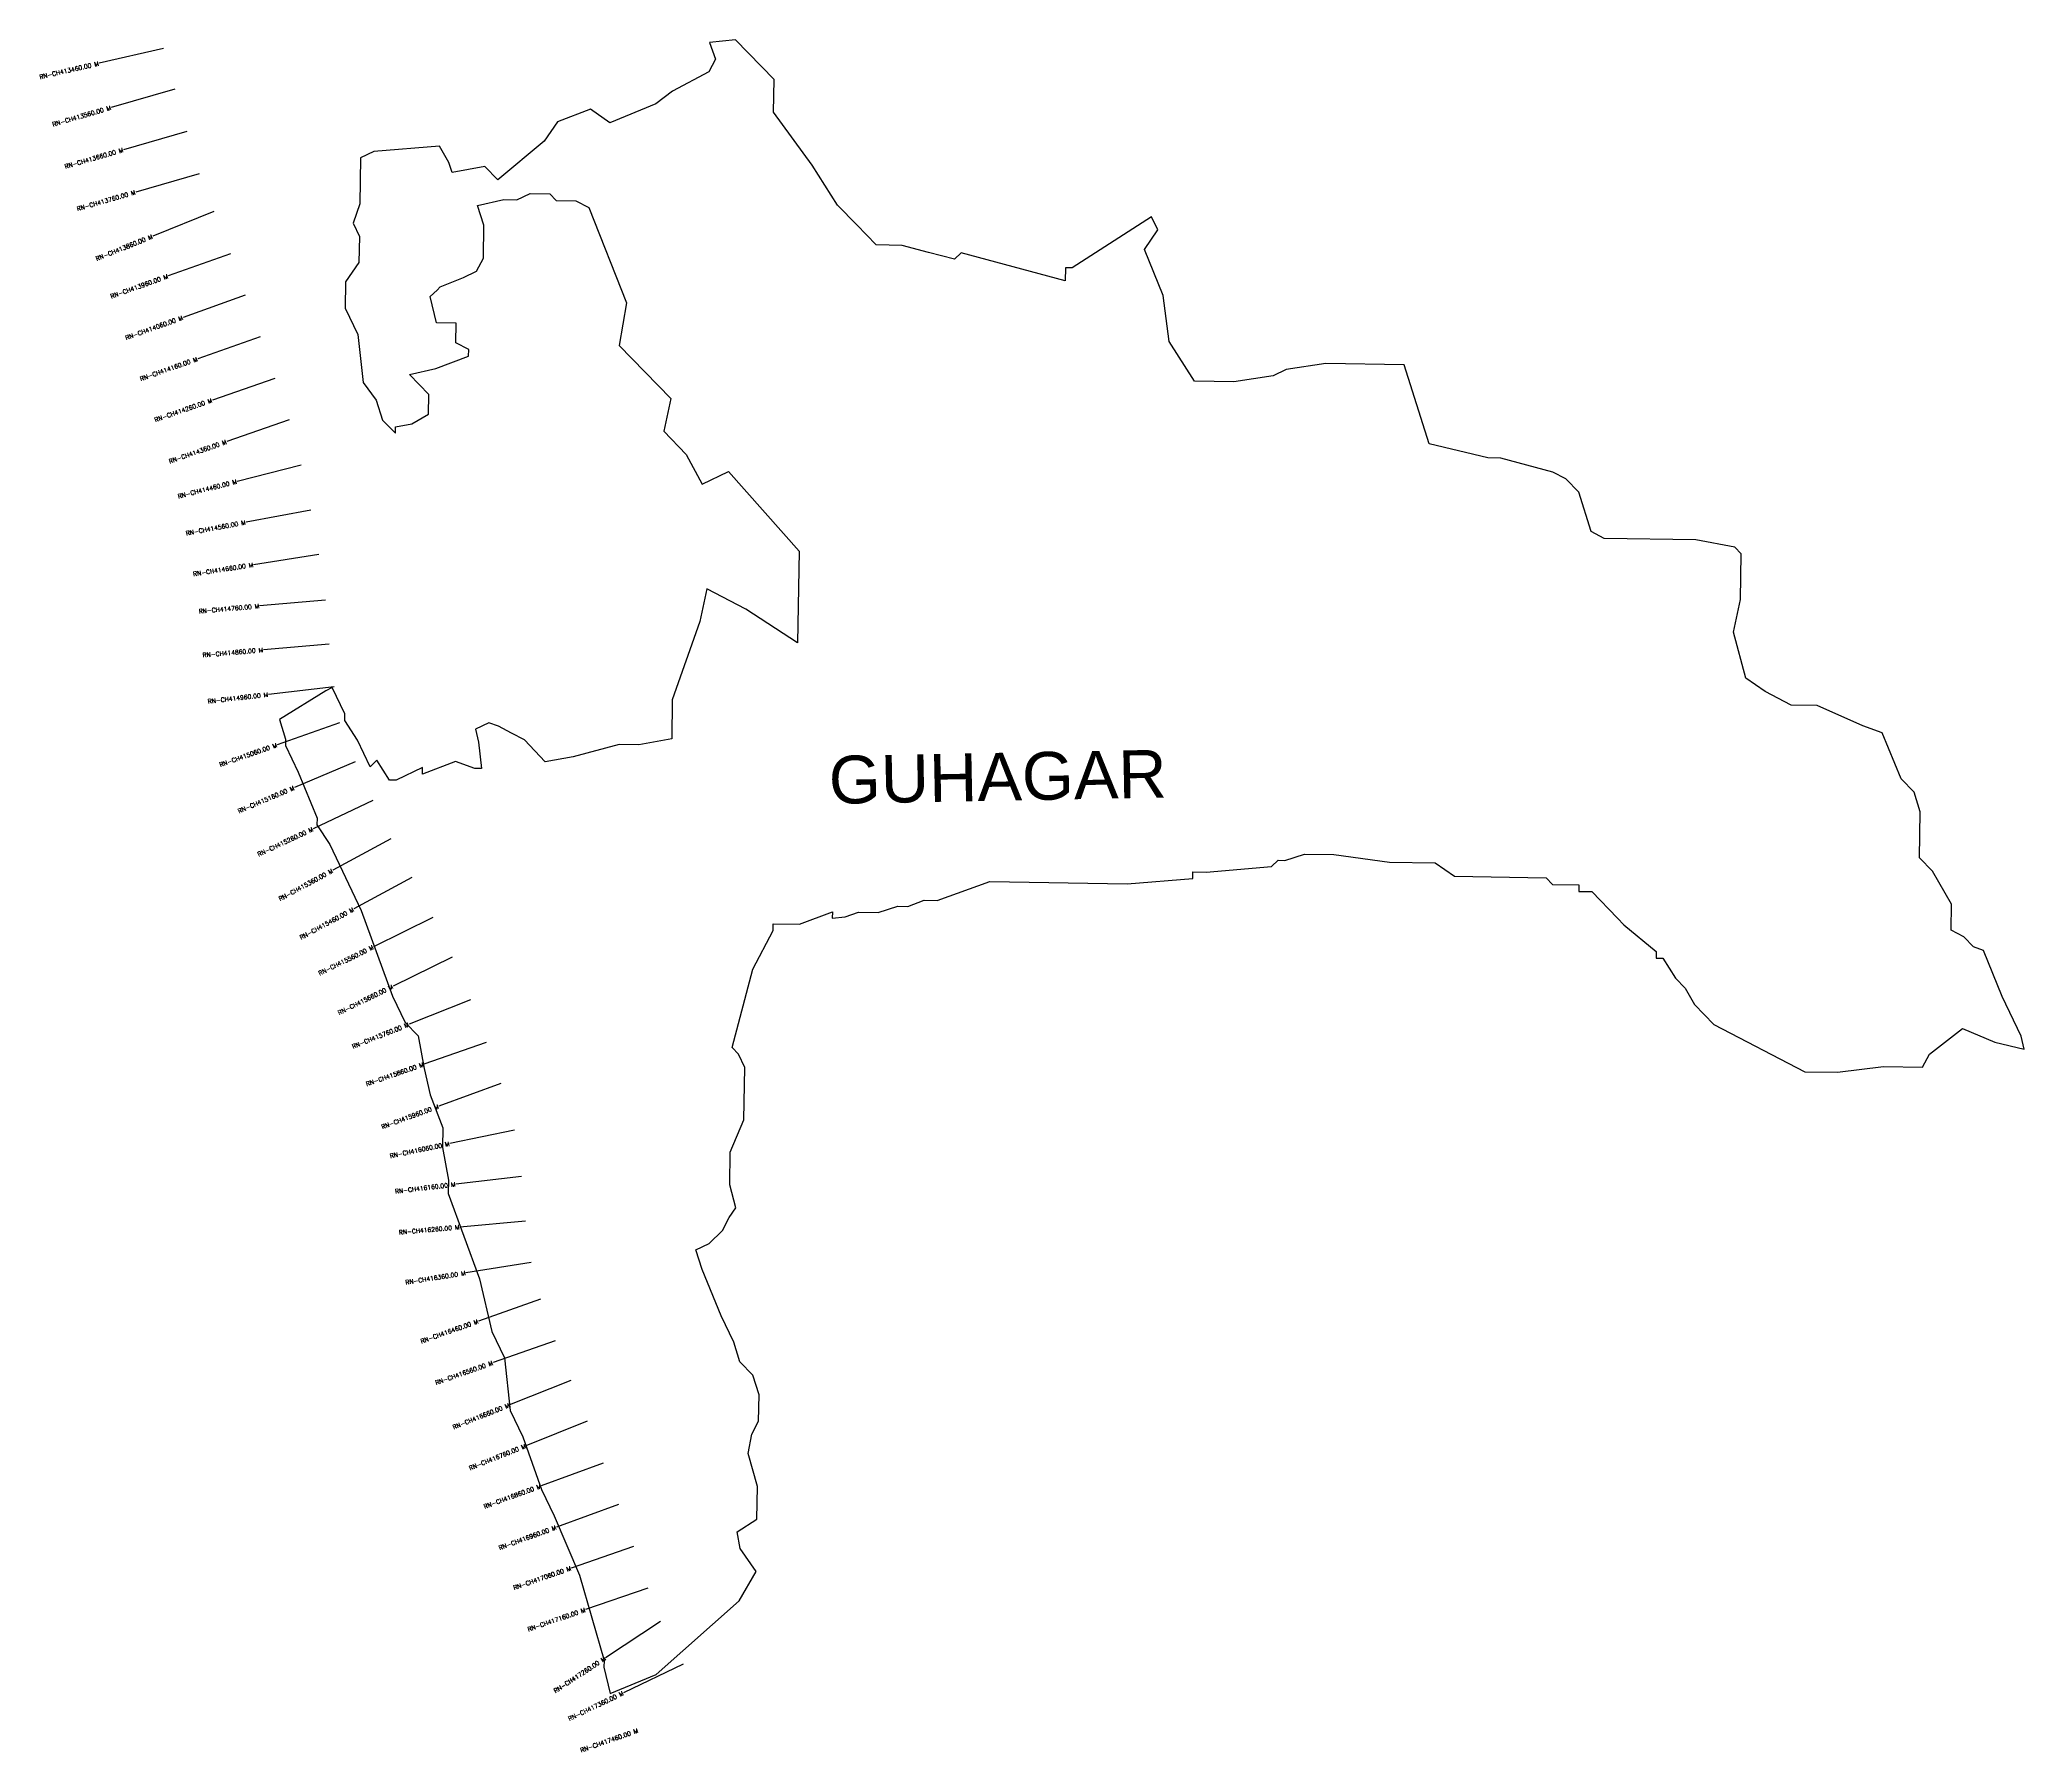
# Model space of a CAD drawing. Header units: metres. Extents: x 306685 to 311196, y 1932221 to 1936113.
import ezdxf
from ezdxf.enums import TextEntityAlignment as Align

# ---------------------------------------------------------------- set-up
doc = ezdxf.new("R2010")
doc.units = ezdxf.units.M
for name, color, linetype in [('CS', 134, 'Continuous'), ('CSMark', 6, 'Continuous'), ('VILLAGE BOUNDRY', 10, 'Continuous'), ('VILLAGE NAME', 250, 'Continuous')]:
    doc.layers.add(name, color=color, linetype=linetype)
doc.styles.get("Standard").update_dxf_attribs({"font": 'simplex.shx'})

msp = doc.modelspace()

# ---------------------------------------------------------------- linework, layer by layer
at = {"layer": 'CS'}
for p, q in [((306965.9, 1936093), (306819.7, 1936059.4)), ((306991.6, 1936000.7), (306847.5, 1935959)), ((307019.4, 1935904.6), (306875.3, 1935862.9)), ((307047.2, 1935808.6), (306903.1, 1935766.9)), ((307081, 1935722.5), (306941.8, 1935666.6)), ((307118.2, 1935626.7), (306977, 1935576.1)), ((307151.9, 1935532.6), (307010.7, 1935481.9)), ((307185.6, 1935438.1), (307044.2, 1935388)), ((307219.1, 1935343.4), (307077.4, 1935294.2)), ((307251.9, 1935248.9), (307110.1, 1935199.7)), ((307279, 1935146), (307133.6, 1935109.2)), ((307301.4, 1935043.6), (307153.9, 1935016.3)), ((307319.3, 1934943.1), (307171.1, 1934919.9)), ((307334.3, 1934839.1), (307184.8, 1934826)), ((307343, 1934739.5), (307193.6, 1934726.4)), ((307354, 1934642.2), (307205, 1934625)), ((307366.4, 1934560.2), (307224.9, 1934510.6)), ((307401.9, 1934471.9), (307263.8, 1934413.4)), ((307442.3, 1934383.6), (307306.5, 1934319.8)), ((307483.2, 1934297.1), (307351.4, 1934225.6)), ((307530.9, 1934209.2), (307399.1, 1934137.7)), ((307578.5, 1934117.9), (307443.9, 1934051.7)), ((307622.6, 1934028.2), (307488.1, 1933961.9)), ((307663.9, 1933930.6), (307524.4, 1933875.3)), ((307699.9, 1933833.9), (307558.2, 1933784.7)), ((307733.2, 1933741), (307592.4, 1933689.3)), ((307764, 1933634.6), (307617.1, 1933604.1)), ((307779.7, 1933529.3), (307630.7, 1933511.8)), ((307789.3, 1933427.6), (307639.9, 1933414.4)), ((307801.7, 1933333.6), (307653.6, 1933310.1)), ((307823.6, 1933250.5), (307682.2, 1933200.6)), ((307856.9, 1933156.2), (307715.5, 1933106.3)), ((307892.4, 1933066), (307753.1, 1933010.4)), ((307929.5, 1932973.1), (307790.2, 1932917.5)), ((307966, 1932877.6), (307825.1, 1932826.2)), ((308000.3, 1932783.7), (307859.4, 1932732.3)), ((308034.9, 1932688.5), (307893.1, 1932639.5)), ((308067.5, 1932594), (307925.8, 1932545)), ((308096.1, 1932518.1), (307970.9, 1932435.5)), ((308147.6, 1932420.8), (308012.3, 1932356.1))]:
    msp.add_line(p, q, dxfattribs=at)
at = {"layer": 'VILLAGE BOUNDRY'}
msp.add_lwpolyline([(310553.1, 1934944.8), (310538.4, 1934959.9), (310449.5, 1934976.3), (310241.3, 1934979.7), (310211.8, 1934995.1), (310183.5, 1935084.8), (310154.3, 1935115), (310124.8, 1935130.4), (310006.3, 1935162.1), (309976.6, 1935162.6), (309843.2, 1935194.5), (309786.7, 1935374), (309608.2, 1935376.9), (309518.7, 1935363.5), (309488.7, 1935349.1), (309399.3, 1935335.7), (309310.1, 1935337.2), (309252.1, 1935427.4), (309238.9, 1935531.8), (309196, 1935636.6), (309226.5, 1935680.7), (309212.1, 1935710.7), (309031.7, 1935594.7), (309016.8, 1935594.9), (309016.3, 1935565.2), (308779.4, 1935628.6), (308764.3, 1935614), (308705, 1935629.8), (308645.8, 1935645.7), (308586.3, 1935646.7), (308542.4, 1935692), (308498.5, 1935737.4), (308440.5, 1935827.6), (308353.3, 1935948.1), (308354.5, 1936022.4), (308266.7, 1936113.1), (308207.1, 1936106.7), (308221.4, 1936069.2), (308206, 1936039.7), (308123.5, 1935996.5), (308085.8, 1935967.3), (307981, 1935924.4), (307936.9, 1935954.9), (307862, 1935926.4), (307831.5, 1935882.3), (307726, 1935794.8), (307696.7, 1935825), (307622.1, 1935811.4), (307615, 1935833.8), (307593.4, 1935871.3), (307444.4, 1935858.9), (307414.4, 1935844.6), (307412.7, 1935740.4), (307397.1, 1935696.1), (307411.5, 1935666.1), (307410.5, 1935606.6), (307380, 1935562.5), (307379, 1935503), (307407.8, 1935443), (307420.2, 1935333.6), (307449.9, 1935293.6), (307464.1, 1935248.7), (307493.3, 1935218.5), (307493.6, 1935233.4), (307530.9, 1935240.2), (307568.4, 1935261.9), (307569.1, 1935306.5), (307525.3, 1935351.9), (307585, 1935365.7), (307659.8, 1935394.2), (307660.1, 1935409.1), (307630.6, 1935424.4), (307631.4, 1935469.1), (307586.7, 1935469.8), (307572.8, 1935529.5), (307588, 1935544.2), (307595.5, 1935551.5), (307647.9, 1935572.9), (307677.9, 1935587.3), (307693.3, 1935616.8), (307694.5, 1935691.2), (307680.4, 1935736), (307740.1, 1935749.9), (307769.8, 1935749.4), (307799.8, 1935763.8), (307844.5, 1935763.1), (307859.1, 1935748), (307903.7, 1935747.2), (307933.2, 1935731.8), (308018.8, 1935514.8), (308002.4, 1935418.3), (308119.4, 1935297.4), (308103.3, 1935223.3), (308154.5, 1935170.4), (308190.6, 1935102.8), (308250.5, 1935131.6), (308411.2, 1934950.4), (308407.7, 1934742.2), (308290, 1934818.6), (308201.5, 1934864.7), (308185.4, 1934790.5), (308122.9, 1934613.1), (308121.5, 1934523.8), (308046.9, 1934510.2), (308002.3, 1934510.9), (307897.7, 1934482.9), (307833.7, 1934472.1), (307786.8, 1934521.9), (307757.3, 1934537.3), (307727.8, 1934552.7), (307705.6, 1934560.5), (307675.6, 1934546.1), (307682.5, 1934516.2), (307689, 1934456.6), (307674.1, 1934456.9), (307629.7, 1934472.5), (307554.9, 1934443.9), (307555.1, 1934458.8), (307495.2, 1934430.1), (307480.3, 1934430.3), (307451.3, 1934475.4), (307436.2, 1934460.8), (307421.8, 1934490.8), (307407.4, 1934520.8), (307378.4, 1934565.9), (307378.7, 1934580.7), (307349.9, 1934640.7), (307334.9, 1934633.5), (307229.7, 1934568.3), (307243.9, 1934523.5), (307243.6, 1934508.6), (307272.3, 1934448.6), (307315.2, 1934343.8), (307315, 1934328.9), (307344, 1934283.8), (307415.9, 1934133.8), (307487.1, 1933939.3), (307515.8, 1933879.3), (307545.1, 1933849.1), (307558.7, 1933774.5), (307572.6, 1933714.8), (307601.1, 1933639.9), (307600.4, 1933595.3), (307614, 1933520.7), (307613.5, 1933491), (307684.7, 1933296.4), (307712.5, 1933177), (307741.2, 1933117), (307754.1, 1932997.7), (307782.9, 1932937.8), (307825.6, 1932818.1), (307854.3, 1932758.1), (307911.6, 1932623.3), (307967.9, 1932429), (307967.6, 1932414.1), (307981.5, 1932354.4), (308086.3, 1932397.3), (308275.1, 1932565.2), (308313.4, 1932631.5), (308277, 1932684.2), (308270.2, 1932721.5), (308315.3, 1932750.5), (308316.6, 1932824.8), (308295.5, 1932899.6), (308303.6, 1932944), (308319, 1932973.5), (308320, 1933033.1), (308305.8, 1933077.9), (308276.6, 1933108.1), (308262.5, 1933153), (308233.7, 1933213), (308190.8, 1933317.8), (308176.7, 1933362.7), (308206.7, 1933377), (308236.9, 1933406.3), (308252.3, 1933435.8), (308267.5, 1933457.8), (308253.5, 1933510.1), (308254.7, 1933584.5), (308285.7, 1933658.4), (308287.7, 1933777.3), (308273.3, 1933807.3), (308258.7, 1933822.4), (308306.2, 1934000.2), (308352.3, 1934088.7), (308352.5, 1934103.5), (308412, 1934102.5), (308486.9, 1934131.1), (308486.6, 1934116.2), (308515.7, 1934119.5), (308546.4, 1934130.1), (308591, 1934129.3), (308635.8, 1934143.5), (308658.1, 1934143.1), (308695.5, 1934157.4), (308725.3, 1934156.9), (308845, 1934199.5), (309157.3, 1934194.4), (309306.2, 1934206.8), (309306.5, 1934221.6), (309336.2, 1934221.1), (309485.2, 1934233.6), (309500.3, 1934248.2), (309515.2, 1934247.9), (309560.1, 1934262.1), (309627, 1934261), (309753.1, 1934244), (309857.2, 1934242.3), (309901.3, 1934211.8), (310109.5, 1934208.3), (310124.2, 1934193.2), (310183.7, 1934192.3), (310183.4, 1934177.4), (310213.2, 1934176.9), (310271.6, 1934116.4), (310286.3, 1934101.3), (310359.6, 1934040.6), (310359.4, 1934025.7), (310374.3, 1934025.5), (310403.3, 1933980.4), (310425.2, 1933957.7), (310446.9, 1933920.1), (310490.8, 1933874.8), (310697.3, 1933767.3), (310771.6, 1933766.1), (310876, 1933779.2), (310965.2, 1933777.7), (310980.6, 1933807.2), (311055.9, 1933865.5), (311129.7, 1933834.5), (311196.4, 1933818.5), (311189.5, 1933848.4), (311146.4, 1933938.4), (311103.5, 1934043.2), (311081.3, 1934051), (311059.3, 1934073.7), (311029.8, 1934089), (311030.8, 1934148.5), (310987.4, 1934223.6), (310958.2, 1934253.9), (310959.9, 1934357.9), (310945.8, 1934402.8), (310916.5, 1934433), (310873.6, 1934537.9), (310829.3, 1934553.5), (310725.9, 1934599.8), (310666.4, 1934600.8), (310607.4, 1934631.5), (310563.3, 1934662), (310535.3, 1934766.6), (310551.4, 1934840.7)], close=True, dxfattribs=at)

# ---------------------------------------------------------------- texts
at = {"layer": 'CSMark'}
for s, rotation, p in [('RN-CH413460.00 M', 12.9457, (306818.7, 1936059.1)), ('RN-CH413560.00 M', 16.1324, (306846.5, 1935958.7)), ('RN-CH413660.00 M', 16.1324, (306874.3, 1935862.7)), ('RN-CH413760.00 M', 16.1324, (306902.1, 1935766.6)), ('RN-CH413860.00 M', 21.8914, (306940.8, 1935666.2)), ('RN-CH413960.00 M', 19.7313, (306976, 1935575.7)), ('RN-CH414060.00 M', 19.7313, (307009.8, 1935481.6)), ('RN-CH414160.00 M', 19.4789, (307043.3, 1935387.7)), ('RN-CH414260.00 M', 19.1445, (307076.4, 1935293.8)), ('RN-CH414360.00 M', 19.1445, (307109.2, 1935199.4)), ('RN-CH414460.00 M', 14.2136, (307132.6, 1935108.9)), ('RN-CH414560.00 M', 10.4978, (307152.9, 1935016.1)), ('RN-CH414660.00 M', 8.8736, (307170.1, 1934919.8)), ('RN-CH414760.00 M', 5.0088, (307183.9, 1934825.9)), ('RN-CH414860.00 M', 5.0088, (307192.6, 1934726.3)), ('RN-CH414960.00 M', 6.5828, (307204, 1934624.9)), ('RN-CH415060.00 M', 19.315, (307223.9, 1934510.3)), ('RN-CH415160.00 M', 22.9637, (307262.9, 1934413)), ('RN-CH415260.00 M', 25.1474, (307305.6, 1934319.4)), ('RN-CH415360.00 M', 28.4683, (307350.5, 1934225.1)), ('RN-CH415460.00 M', 28.4683, (307398.2, 1934137.2)), ('RN-CH415560.00 M', 26.2175, (307443, 1934051.2)), ('RN-CH415660.00 M', 26.2175, (307487.2, 1933961.5)), ('RN-CH415760.00 M', 21.6194, (307523.5, 1933875)), ('RN-CH415860.00 M', 19.1535, (307557.2, 1933784.3)), ('RN-CH415960.00 M', 20.1642, (307591.5, 1933689)), ('RN-CH416060.00 M', 11.7133, (307616.1, 1933603.9)), ('RN-CH416160.00 M', 6.7139, (307629.7, 1933511.6)), ('RN-CH416260.00 M', 5.0458, (307638.9, 1933414.3)), ('RN-CH416360.00 M', 9.0185, (307652.6, 1933310)), ('RN-CH416460.00 M', 19.4503, (307681.2, 1933200.2)), ('RN-CH416560.00 M', 19.4503, (307714.5, 1933106)), ('RN-CH416660.00 M', 21.7694, (307752.2, 1933010)), ('RN-CH416760.00 M', 21.7694, (307789.3, 1932917.1)), ('RN-CH416860.00 M', 20.0419, (307824.2, 1932825.9)), ('RN-CH416960.00 M', 20.0419, (307858.5, 1932732)), ('RN-CH417060.00 M', 19.0763, (307892.2, 1932639.2)), ('RN-CH417160.00 M', 19.0763, (307924.8, 1932544.7)), ('RN-CH417260.00 M', 33.4512, (307970.1, 1932434.9)), ('RN-CH417360.00 M', 25.5735, (308011.4, 1932355.7)), ('RN-CH417460.00 M', 19.2757, (308044.5, 1932270.3))]:
    msp.add_text(s, height=10, rotation=rotation, dxfattribs=at).set_placement(p, align=Align.MIDDLE_RIGHT)
at = {"layer": 'VILLAGE NAME', "insert": (308477.6, 1934484.8), "char_height": 108.748, "attachment_point": 1, "rotation": 1.1028}
msp.add_mtext_dynamic_manual_height_columns('{\\fArial|b0|i0|c0|p34;GUHAGAR}', width=1571.314, gutter_width=543.7, heights=[0], dxfattribs=at)

doc.saveas('drawing.dxf')
